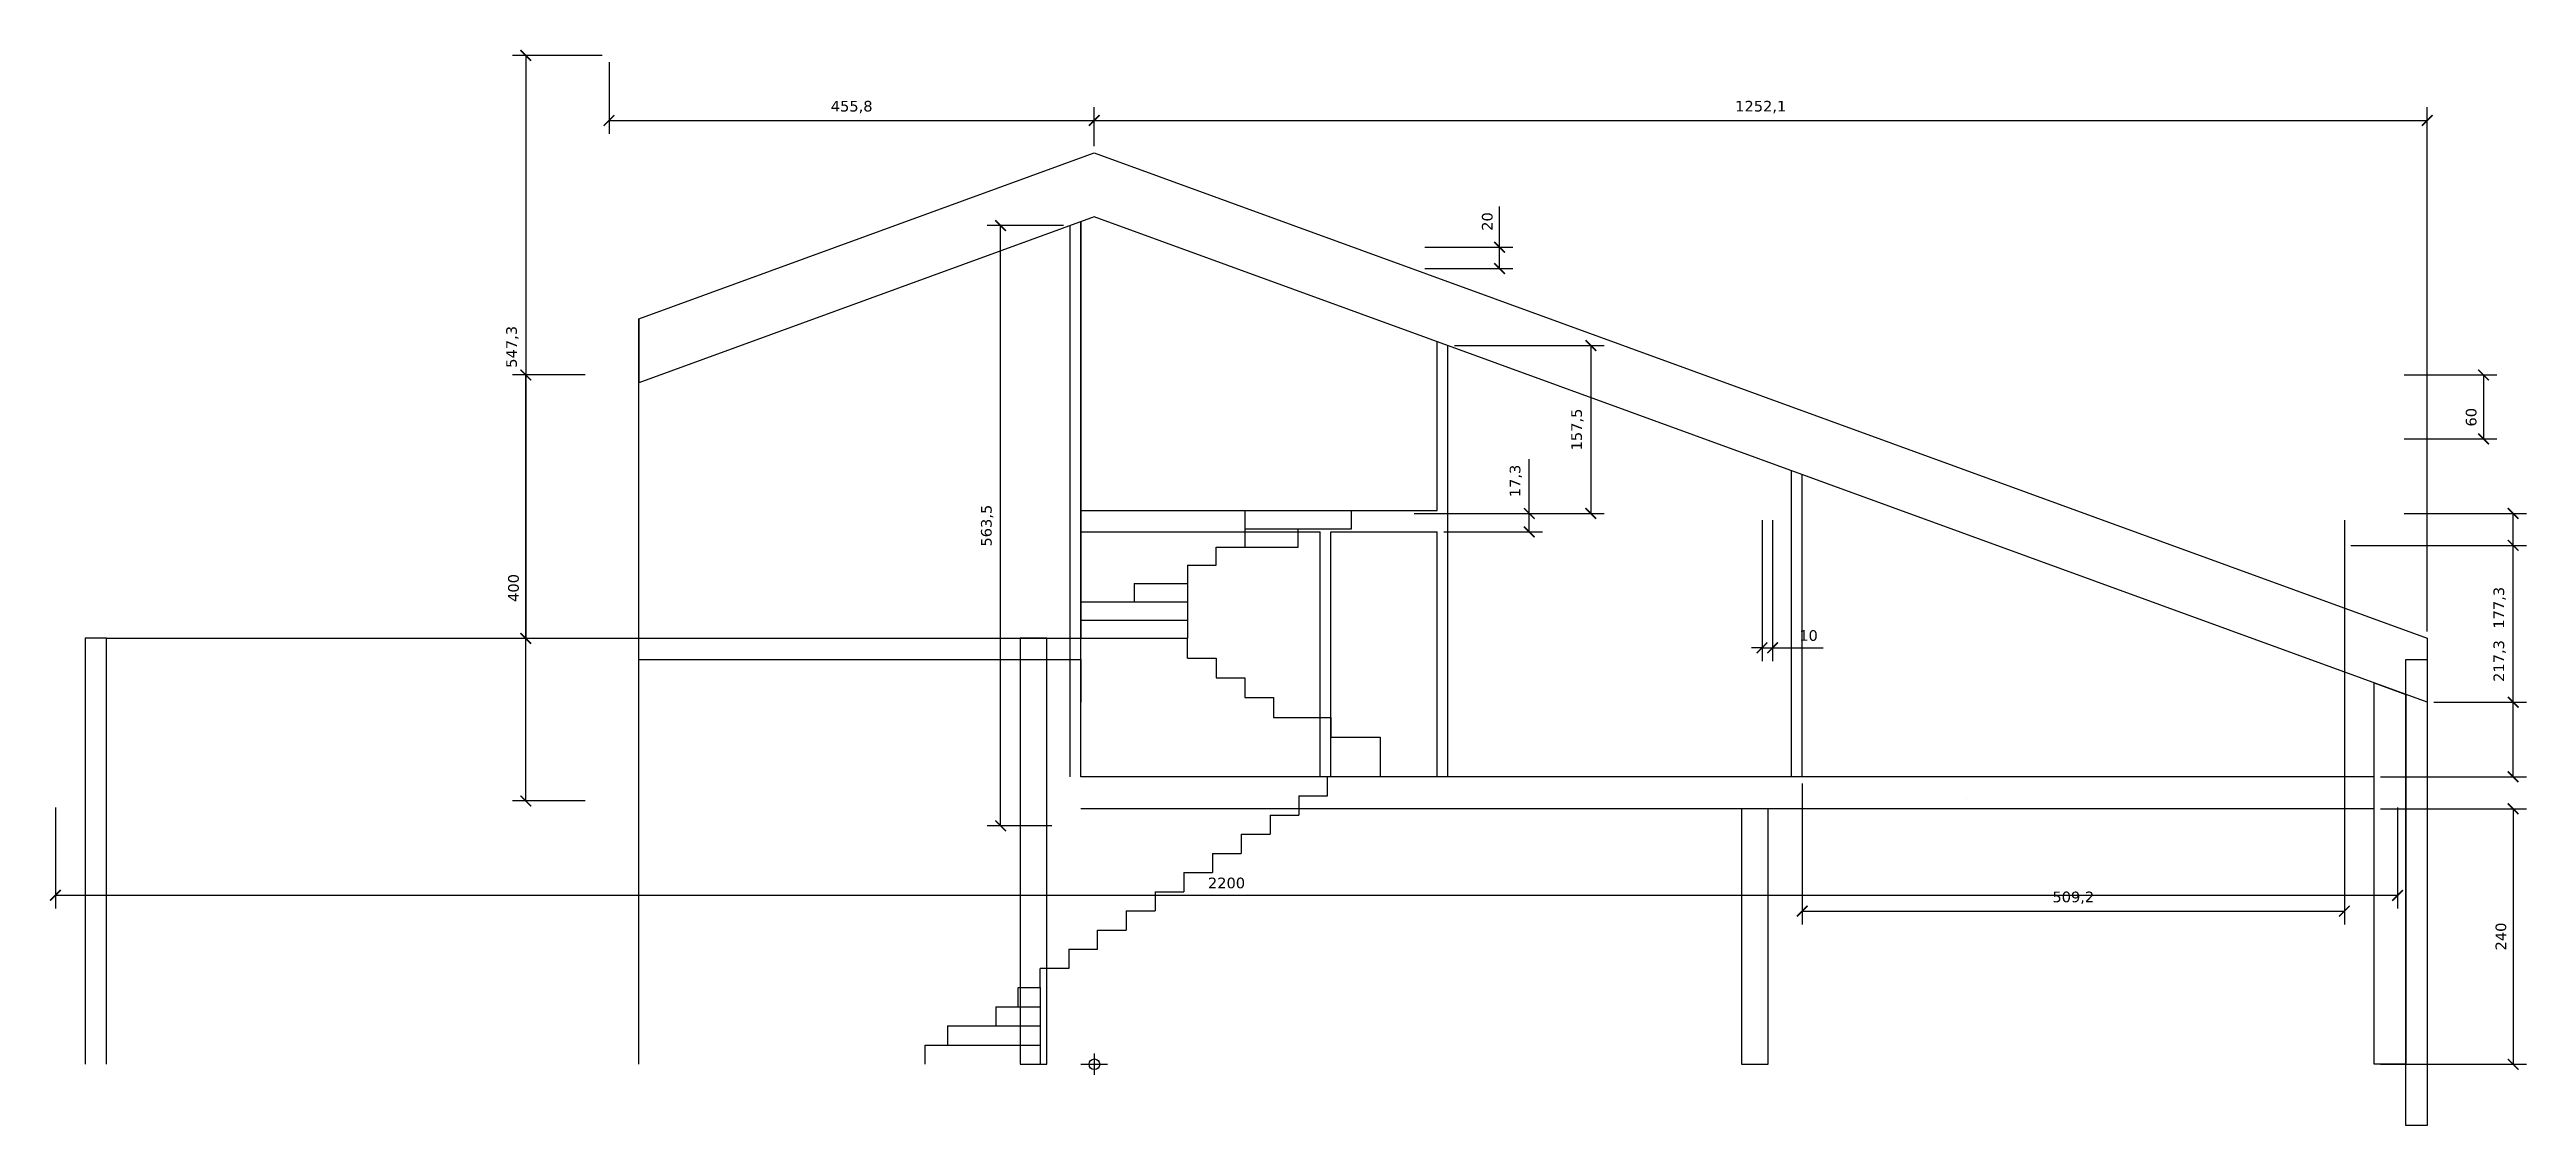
# Model space of a CAD drawing. Header units: centimetres. Extents: x -262314 to 1497847, y -126598 to 219599.
# Drawn here: x 540897 to 564163, y 132102 to 142205 of the extents above; entities that cross this region are included whole.
import ezdxf

# ---------------------------------------------------------------- set-up
doc = ezdxf.new("R2010")
doc.units = ezdxf.units.CM
doc.header["$PDMODE"] = 34
doc.header["$PDSIZE"] = 100
for name, color, linetype in [('A-FP 1', 2, 'Continuous'), ('A-POTEAU', 44, 'Continuous'), ('A-Roof', 2, 'Continuous'), ('charpente', 34, 'Continuous'), ('Dimensions', 6, 'Continuous'), ('I-Cloison', 11, 'Continuous'), ('I-STAIRS', 44, 'Continuous'), ('Mur de soutenement', 1, 'Continuous')]:
    doc.layers.add(name, color=color, linetype=linetype)
doc.styles.add('Seb', font='Verdana.ttf')
doc.dimstyles.new('d', dxfattribs={"dimtxt": 1, "dimasz": 1, "dimexe": 1.25, "dimexo": 0.625, "dimtad": 1, "dimdec": 1, "dimlfac": 0.1, "dimtxsty": 'Seb', "dimblk": 'ARCHTICK', "dimblk1": 'ARCHTICK', "dimblk2": 'ARCHTICK', "dimcen": 2.5, "dimclrd": 256, "dimclre": 256, "dimadec": 0, "dimazin": 0, "dimtfac": 1, "dimtdec": 1, "dimtmove": 0, "dimatfit": 3, "dimldrblk": 'ARCHTICK', "dimfxl": 1, "dimlwd": -1, "dimlwe": -1, "dimarcsym": 0})

# ---------------------------------------------------------------- blocks, each defined once
blk = doc.blocks.new('_ArchTick')
at = {"color": 0, "linetype": 'ByBlock', "const_width": 0.15}
blk.add_lwpolyline([(-0.5, -0.5), (0.5, 0.5)], dxfattribs=at)
blk = doc.blocks.new('*D2288')
at = {"layer": 'Defpoints', "color": 0, "transparency": 16777216}
for p in [(540952, 135149), (562952, 135149), (562952, 134263)]:
    blk.add_point(p, dxfattribs=at)
at = {"layer": 'Dimensions', "transparency": 16777216}
for p, q in [((540952, 135087), (540952, 134138)), ((562952, 135087), (562952, 134138)), ((540952, 134263), (562952, 134263))]:
    blk.add_line(p, q, dxfattribs=at)
at = {"layer": 'Dimensions', "transparency": 16777216, "xscale": 100, "yscale": 100, "zscale": 100, "rotation": 180}
blk.add_blockref('_ArchTick', (540952, 134263), dxfattribs=at)
at = {"layer": 'Dimensions', "transparency": 16777216, "xscale": 100, "yscale": 100, "zscale": 100}
blk.add_blockref('_ArchTick', (562952, 134263), dxfattribs=at)
at = {"layer": 'Dimensions', "color": 0, "transparency": 16777216, "insert": (551952, 134378), "char_height": 100, "attachment_point": 5, "style": 'Seb'}
blk.add_mtext('2200', dxfattribs=at)
blk = doc.blocks.new('*D2296')
at = {"layer": 'Defpoints', "color": 0, "transparency": 16777216}
for p in [(546152, 142149), (550710, 141539), (550710, 141234)]:
    blk.add_point(p, dxfattribs=at)
at = {"layer": 'Dimensions', "transparency": 16777216}
for p, q in [((546152, 142087), (546152, 141414)), ((546152, 141539), (550710, 141539)), ((550710, 141296), (550710, 141664))]:
    blk.add_line(p, q, dxfattribs=at)
at = {"layer": 'Dimensions', "transparency": 16777216, "xscale": 100, "yscale": 100, "zscale": 100, "rotation": 180}
blk.add_blockref('_ArchTick', (546152, 141539), dxfattribs=at)
at = {"layer": 'Dimensions', "transparency": 16777216, "xscale": 100, "yscale": 100, "zscale": 100}
blk.add_blockref('_ArchTick', (550710, 141539), dxfattribs=at)
at = {"layer": 'Dimensions', "color": 0, "transparency": 16777216, "insert": (548431, 141665), "char_height": 100, "attachment_point": 5, "style": 'Seb'}
blk.add_mtext('455,8', dxfattribs=at)
blk = doc.blocks.new('*D2297')
at = {"layer": 'Defpoints', "color": 0, "transparency": 16777216}
for p in [(563231, 141539), (550710, 141234), (563231, 136676)]:
    blk.add_point(p, dxfattribs=at)
at = {"layer": 'Dimensions', "transparency": 16777216}
for p, q in [((550710, 141296), (550710, 141664)), ((550710, 141539), (563231, 141539)), ((563231, 136739), (563231, 141664))]:
    blk.add_line(p, q, dxfattribs=at)
at = {"layer": 'Dimensions', "transparency": 16777216, "xscale": 100, "yscale": 100, "zscale": 100, "rotation": 180}
blk.add_blockref('_ArchTick', (550710, 141539), dxfattribs=at)
at = {"layer": 'Dimensions', "transparency": 16777216, "xscale": 100, "yscale": 100, "zscale": 100}
blk.add_blockref('_ArchTick', (563231, 141539), dxfattribs=at)
at = {"layer": 'Dimensions', "color": 0, "transparency": 16777216, "insert": (556970, 141665), "char_height": 100, "attachment_point": 5, "style": 'Seb'}
blk.add_mtext('1252,1', dxfattribs=at)
blk = doc.blocks.new('*D2298')
at = {"layer": 'Defpoints', "color": 0, "transparency": 16777216}
for p in [(562731, 135076), (562731, 132676), (564038, 132676)]:
    blk.add_point(p, dxfattribs=at)
at = {"layer": 'Dimensions', "transparency": 16777216}
for p, q in [((562793, 135076), (564163, 135076)), ((564038, 135076), (564038, 132676)), ((562793, 132676), (564163, 132676))]:
    blk.add_line(p, q, dxfattribs=at)
at = {"layer": 'Dimensions', "transparency": 16777216, "xscale": 100, "yscale": 100, "zscale": 100}
for p, rotation in [((564038, 135076), 90), ((564038, 132676), 270)]:
    blk.add_blockref('_ArchTick', p, dxfattribs=dict(at, rotation=rotation))
at = {"layer": 'Dimensions', "color": 0, "transparency": 16777216, "insert": (563923, 133876), "char_height": 100, "attachment_point": 5, "rotation": 90, "style": 'Seb'}
blk.add_mtext('240', dxfattribs=at)
blk = doc.blocks.new('*D2299')
at = {"layer": 'Defpoints', "color": 0, "transparency": 16777216}
for p in [(562452, 137549), (564038, 137549), (562731, 135376)]:
    blk.add_point(p, dxfattribs=at)
at = {"layer": 'Dimensions', "transparency": 16777216}
for p, q in [((562514, 137549), (564163, 137549)), ((564038, 135376), (564038, 137549)), ((562793, 135376), (564163, 135376))]:
    blk.add_line(p, q, dxfattribs=at)
at = {"layer": 'Dimensions', "transparency": 16777216, "xscale": 100, "yscale": 100, "zscale": 100}
for p, rotation in [((564038, 137549), 90), ((564038, 135376), 270)]:
    blk.add_blockref('_ArchTick', p, dxfattribs=dict(at, rotation=rotation))
at = {"layer": 'Dimensions', "color": 0, "transparency": 16777216, "insert": (563911, 136463), "char_height": 100, "attachment_point": 5, "rotation": 90, "style": 'Seb'}
blk.add_mtext('217,3', dxfattribs=at)
blk = doc.blocks.new('*D2300')
at = {"layer": 'Defpoints', "color": 0, "transparency": 16777216}
for p in [(562452, 137849), (557360, 135376), (562452, 134114)]:
    blk.add_point(p, dxfattribs=at)
at = {"layer": 'Dimensions', "transparency": 16777216}
for p, q in [((562452, 137787), (562452, 133989)), ((557360, 135314), (557360, 133989)), ((557360, 134114), (562452, 134114))]:
    blk.add_line(p, q, dxfattribs=at)
at = {"layer": 'Dimensions', "transparency": 16777216, "xscale": 100, "yscale": 100, "zscale": 100, "rotation": 180}
blk.add_blockref('_ArchTick', (557360, 134114), dxfattribs=at)
at = {"layer": 'Dimensions', "transparency": 16777216, "xscale": 100, "yscale": 100, "zscale": 100}
blk.add_blockref('_ArchTick', (562452, 134114), dxfattribs=at)
at = {"layer": 'Dimensions', "color": 0, "transparency": 16777216, "insert": (559906, 134240), "char_height": 100, "attachment_point": 5, "style": 'Seb'}
blk.add_mtext('509,2', dxfattribs=at)
blk = doc.blocks.new('*D2301')
at = {"layer": 'Defpoints', "color": 0, "transparency": 16777216}
for p in [(556982, 137849), (557082, 137849), (557082, 136587)]:
    blk.add_point(p, dxfattribs=at)
at = {"layer": 'Dimensions', "transparency": 16777216}
for p, q in [((556982, 137787), (556982, 136462)), ((557082, 137787), (557082, 136462)), ((556982, 136587), (556882, 136587)), ((556982, 136587), (557082, 136587)), ((557082, 136587), (557556, 136587))]:
    blk.add_line(p, q, dxfattribs=at)
at = {"layer": 'Dimensions', "transparency": 16777216, "xscale": 100, "yscale": 100, "zscale": 100}
blk.add_blockref('_ArchTick', (556982, 136587), dxfattribs=at)
at = {"layer": 'Dimensions', "transparency": 16777216, "xscale": 100, "yscale": 100, "zscale": 100, "rotation": 180}
blk.add_blockref('_ArchTick', (557082, 136587), dxfattribs=at)
at = {"layer": 'Dimensions', "color": 0, "transparency": 16777216, "insert": (557419, 136702), "char_height": 100, "attachment_point": 5, "style": 'Seb'}
blk.add_mtext('10', dxfattribs=at)
blk = doc.blocks.new('*D2309')
at = {"layer": 'Defpoints', "color": 0, "transparency": 16777216}
for p in [(562952, 137849), (564038, 137849), (563231, 136076)]:
    blk.add_point(p, dxfattribs=at)
at = {"layer": 'Dimensions', "transparency": 16777216}
for p, q in [((563014, 137849), (564163, 137849)), ((564038, 136076), (564038, 137849)), ((563293, 136076), (564163, 136076))]:
    blk.add_line(p, q, dxfattribs=at)
at = {"layer": 'Dimensions', "transparency": 16777216, "xscale": 100, "yscale": 100, "zscale": 100}
for p, rotation in [((564038, 137849), 90), ((564038, 136076), 270)]:
    blk.add_blockref('_ArchTick', p, dxfattribs=dict(at, rotation=rotation))
at = {"layer": 'Dimensions', "color": 0, "transparency": 16777216, "insert": (563911, 136963), "char_height": 100, "attachment_point": 5, "rotation": 90, "style": 'Seb'}
blk.add_mtext('177,3', dxfattribs=at)
blk = doc.blocks.new('*D2310')
at = {"layer": 'Defpoints', "color": 0, "transparency": 16777216}
for p in [(562952, 139149), (562952, 138549), (563759, 138549)]:
    blk.add_point(p, dxfattribs=at)
at = {"layer": 'Dimensions', "transparency": 16777216}
for p, q in [((563014, 139149), (563884, 139149)), ((563759, 139149), (563759, 138549)), ((563014, 138549), (563884, 138549))]:
    blk.add_line(p, q, dxfattribs=at)
at = {"layer": 'Dimensions', "transparency": 16777216, "xscale": 100, "yscale": 100, "zscale": 100}
for p, rotation in [((563759, 139149), 90), ((563759, 138549), 270)]:
    blk.add_blockref('_ArchTick', p, dxfattribs=dict(at, rotation=rotation))
at = {"layer": 'Dimensions', "color": 0, "transparency": 16777216, "insert": (563644, 138752), "char_height": 100, "attachment_point": 5, "rotation": 90, "style": 'Seb'}
blk.add_mtext('60', dxfattribs=at)
blk = doc.blocks.new('*D2318')
at = {"layer": 'Defpoints', "color": 0, "transparency": 16777216}
for p in [(554031, 139425), (553752, 137849), (555374, 137849)]:
    blk.add_point(p, dxfattribs=at)
at = {"layer": 'Dimensions', "transparency": 16777216}
for p, q in [((554093, 139425), (555499, 139425)), ((555374, 139425), (555374, 137849)), ((553814, 137849), (555499, 137849))]:
    blk.add_line(p, q, dxfattribs=at)
at = {"layer": 'Dimensions', "transparency": 16777216, "xscale": 100, "yscale": 100, "zscale": 100}
for p, rotation in [((555374, 139425), 90), ((555374, 137849), 270)]:
    blk.add_blockref('_ArchTick', p, dxfattribs=dict(at, rotation=rotation))
at = {"layer": 'Dimensions', "color": 0, "transparency": 16777216, "insert": (555248, 138637), "char_height": 100, "attachment_point": 5, "rotation": 90, "style": 'Seb'}
blk.add_mtext('157,5', dxfattribs=at)
blk = doc.blocks.new('*D2319')
at = {"layer": 'Defpoints', "color": 0, "transparency": 16777216}
for p in [(553652, 137849), (554796, 137849), (553931, 137676)]:
    blk.add_point(p, dxfattribs=at)
at = {"layer": 'Dimensions', "transparency": 16777216}
for p, q in [((554796, 137849), (554796, 138359)), ((553714, 137849), (554921, 137849)), ((554796, 137676), (554796, 137849)), ((553993, 137676), (554921, 137676))]:
    blk.add_line(p, q, dxfattribs=at)
at = {"layer": 'Dimensions', "transparency": 16777216, "xscale": 100, "yscale": 100, "zscale": 100}
for p, rotation in [((554796, 137849), 90), ((554796, 137676), 270)]:
    blk.add_blockref('_ArchTick', p, dxfattribs=dict(at, rotation=rotation))
at = {"layer": 'Dimensions', "color": 0, "transparency": 16777216, "insert": (554670, 138154), "char_height": 100, "attachment_point": 5, "rotation": 90, "style": 'Seb'}
blk.add_mtext('17,3', dxfattribs=at)
blk = doc.blocks.new('*D2320')
at = {"layer": 'Defpoints', "color": 0, "transparency": 16777216}
for p in [(553752, 140349), (554517, 140349), (553752, 140149)]:
    blk.add_point(p, dxfattribs=at)
at = {"layer": 'Dimensions', "transparency": 16777216}
for p, q in [((554517, 140349), (554517, 140730)), ((553814, 140349), (554642, 140349)), ((554517, 140149), (554517, 140349)), ((553814, 140149), (554642, 140149))]:
    blk.add_line(p, q, dxfattribs=at)
at = {"layer": 'Dimensions', "transparency": 16777216, "xscale": 100, "yscale": 100, "zscale": 100}
for p, rotation in [((554517, 140349), 90), ((554517, 140149), 270)]:
    blk.add_blockref('_ArchTick', p, dxfattribs=dict(at, rotation=rotation))
at = {"layer": 'Dimensions', "color": 0, "transparency": 16777216, "insert": (554402, 140590), "char_height": 100, "attachment_point": 5, "rotation": 90, "style": 'Seb'}
blk.add_mtext('20', dxfattribs=at)
blk = doc.blocks.new('*D2328')
at = {"layer": 'Defpoints', "color": 0, "transparency": 16777216}
for p in [(549830, 140552), (550485, 140552), (550375, 134916)]:
    blk.add_point(p, dxfattribs=at)
at = {"layer": 'Dimensions', "transparency": 16777216}
for p, q in [((550422, 140552), (549705, 140552)), ((549830, 134916), (549830, 140552)), ((550312, 134916), (549705, 134916))]:
    blk.add_line(p, q, dxfattribs=at)
at = {"layer": 'Dimensions', "transparency": 16777216, "xscale": 100, "yscale": 100, "zscale": 100}
for p, rotation in [((549830, 140552), 90), ((549830, 134916), 270)]:
    blk.add_blockref('_ArchTick', p, dxfattribs=dict(at, rotation=rotation))
at = {"layer": 'Dimensions', "color": 0, "transparency": 16777216, "insert": (549704, 137734), "char_height": 100, "attachment_point": 5, "rotation": 90, "style": 'Seb'}
blk.add_mtext('563,5', dxfattribs=at)
blk = doc.blocks.new('*D2329')
at = {"layer": 'Defpoints', "color": 0, "transparency": 16777216}
for p in [(546152, 142149), (545370, 136676), (546431, 136676)]:
    blk.add_point(p, dxfattribs=at)
at = {"layer": 'Dimensions', "transparency": 16777216}
for p, q in [((546089, 142149), (545245, 142149)), ((545370, 142149), (545370, 136676)), ((546368, 136676), (545245, 136676))]:
    blk.add_line(p, q, dxfattribs=at)
at = {"layer": 'Dimensions', "transparency": 16777216, "xscale": 100, "yscale": 100, "zscale": 100}
for p, rotation in [((545370, 142149), 90), ((545370, 136676), 270)]:
    blk.add_blockref('_ArchTick', p, dxfattribs=dict(at, rotation=rotation))
at = {"layer": 'Dimensions', "color": 0, "transparency": 16777216, "insert": (545244, 139413), "char_height": 100, "attachment_point": 5, "rotation": 90, "style": 'Seb'}
blk.add_mtext('547,3', dxfattribs=at)
blk = doc.blocks.new('*D2330')
at = {"layer": 'Defpoints', "color": 0, "transparency": 16777216}
for p in [(545370, 139149), (545992, 139149), (545992, 135149)]:
    blk.add_point(p, dxfattribs=at)
at = {"layer": 'Dimensions', "transparency": 16777216}
for p, q in [((545929, 139149), (545245, 139149)), ((545370, 135149), (545370, 139149)), ((545929, 135149), (545245, 135149))]:
    blk.add_line(p, q, dxfattribs=at)
at = {"layer": 'Dimensions', "transparency": 16777216, "xscale": 100, "yscale": 100, "zscale": 100}
for p, rotation in [((545370, 139149), 90), ((545370, 135149), 270)]:
    blk.add_blockref('_ArchTick', p, dxfattribs=dict(at, rotation=rotation))
at = {"layer": 'Dimensions', "color": 0, "transparency": 16777216, "insert": (545255, 137149), "char_height": 100, "attachment_point": 5, "rotation": 90, "style": 'Seb'}
blk.add_mtext('400', dxfattribs=at)

msp = doc.modelspace()

# ---------------------------------------------------------------- linework, layer by layer
at = {"layer": 'A-FP 1'}
for p, q in [((541430.8, 136676.23), (546430.8, 136676.23)), ((546430.8, 136676.23), (550584.59, 136676.23)), ((546430.8, 136476.23), (550584.59, 136476.23)), ((550584.59, 136476.23), (550584.59, 136076.23))]:
    msp.add_line(p, q, dxfattribs=at)
at = {"layer": 'A-POTEAU'}
for p, q in [((550584.59, 140588.08), (550584.59, 136676.23)), ((550584.59, 132676.23), (550834.59, 132676.23))]:
    msp.add_line(p, q, dxfattribs=at)
at = {"layer": 'A-Roof'}
for q in [(550709.59, 141233.58), (546430.8, 139076.23)]:
    msp.add_line((546430.8, 139676.23), q, dxfattribs=at)
for points in [[(550709.59, 140633.58), (546430.8, 139076.23), (546430.8, 139676.23), (550709.59, 141233.58), (563230.8, 136676.23), (563230.8, 136076.23)], [(563030.8, 136149.02), (563030.8, 132676.23), (562730.8, 132676.23), (562730.8, 136258.21)]]:
    msp.add_lwpolyline(points, close=True, dxfattribs=at)
at = {"layer": 'charpente'}
msp.add_line((546430.8, 132676.23), (546430.8, 139076.23), dxfattribs=at)
msp.add_point((550710.8, 132676.23), dxfattribs=at)
at = {"layer": 'I-Cloison'}
for p, q in [((550484.59, 135376.23), (550484.59, 140551.68)), ((550584.59, 135376.23), (550584.59, 140588.08)), ((553930.8, 137876.23), (553930.8, 139461.15)), ((554030.8, 135376.23), (554030.8, 139424.75)), ((557260.4, 135376.23), (557260.4, 138249.28)), ((557360.4, 135376.23), (557360.4, 138212.88)), ((550584.59, 137876.23), (553930.8, 137876.23)), ((550584.59, 137676.23), (552830.8, 137676.23)), ((552830.8, 135376.23), (552830.8, 137676.23)), ((552930.8, 135376.23), (552930.8, 137676.23)), ((552930.8, 137676.23), (553930.8, 137676.23)), ((553930.8, 135376.23), (553930.8, 137676.23)), ((554030.8, 135376.23), (554030.8, 137476.23)), ((562730.8, 135376.23), (550584.59, 135376.23)), ((558902.3, 135176.23), (558902.3, 135176.23)), ((562730.8, 135076.23), (550584.59, 135076.23))]:
    msp.add_line(p, q, dxfattribs=at)
at = {"layer": 'I-STAIRS'}
for p, q in [((552124.59, 137876.23), (552124.59, 137533.37)), ((552124.59, 137876.23), (553124.59, 137876.23)), ((553124.59, 137704.8), (553124.59, 137876.23)), ((551854.59, 137533.37), (552624.59, 137533.37)), ((551854.59, 137361.94), (551854.59, 137533.37)), ((552124.59, 137704.8), (553124.59, 137704.8)), ((552624.59, 137533.37), (552624.59, 137704.8)), ((551584.59, 137361.94), (551854.59, 137361.94)), ((551584.59, 137361.94), (551584.59, 136676.23)), ((551084.59, 137190.51), (551584.59, 137190.51)), ((551084.59, 137190.51), (551084.59, 137019.08)), ((550584.59, 137019.08), (551584.59, 137019.08)), ((550584.59, 137019.08), (550584.59, 136676.23)), ((550584.59, 136847.66), (551584.59, 136847.66)), ((550584.59, 135376.23), (550584.59, 136676.23)), ((550584.59, 136676.23), (551584.59, 136676.23)), ((551584.59, 136490.51), (551584.59, 136676.23)), ((552630.8, 135196.23), (552630.8, 135016.23)), ((552630.8, 135196.23), (552900.8, 135196.23)), ((552900.8, 135196.23), (552900.8, 135376.23)), ((552360.8, 135016.23), (552360.8, 134836.23)), ((552360.8, 135016.23), (552630.8, 135016.23)), ((552090.8, 134836.23), (552090.8, 134656.23)), ((552090.8, 134836.23), (552360.8, 134836.23)), ((551820.8, 134656.23), (551820.8, 134476.23)), ((551820.8, 134656.23), (552090.8, 134656.23)), ((551280.8, 134296.23), (551280.8, 134116.23)), ((551280.8, 134296.23), (551550.8, 134296.23)), ((551550.8, 134476.23), (551550.8, 134296.23)), ((551550.8, 134476.23), (551820.8, 134476.23)), ((551010.8, 134116.23), (551010.8, 133936.23)), ((551010.8, 134116.23), (551280.8, 134116.23)), ((550740.8, 133756.23), (550740.8, 133936.23)), ((550740.8, 133936.23), (551010.8, 133936.23)), ((550470.8, 133576.23), (550200.8, 133576.23)), ((550200.8, 133396.23), (550200.8, 133576.23)), ((550470.8, 133756.23), (550740.8, 133756.23)), ((550470.8, 133756.23), (550470.8, 133576.23)), ((549993.7, 133216.23), (549993.7, 133396.23)), ((549993.7, 133396.23), (550200.8, 133396.23)), ((550200.8, 133396.23), (550200.8, 132676.23)), ((549786.59, 133216.23), (550200.8, 133216.23)), ((549786.59, 133216.23), (549786.59, 133036.23)), ((549120.8, 132856.23), (550200.8, 132856.23)), ((549120.8, 132676.23), (549120.8, 132856.23)), ((549331.16, 133036.23), (550200.8, 133036.23)), ((549331.16, 133036.23), (549331.16, 132856.23))]:
    msp.add_line(p, q, dxfattribs=at)
for points in [[(551584.59, 136490.51), (551854.59, 136490.51), (551854.59, 136304.8), (552124.59, 136304.8), (552124.59, 136119.08), (552394.59, 136119.08), (552394.59, 135933.37)], [(552394.59, 135933.37), (552930.8, 135933.37), (552930.8, 135747.66), (553394.59, 135747.66), (553394.59, 135376.23)]]:
    msp.add_lwpolyline(points, dxfattribs=at)
at = {"layer": 'Mur de soutenement'}
for p, q in [((541430.8, 136676.23), (541230.8, 136676.23)), ((541230.8, 136676.23), (541230.8, 132676.23)), ((541430.8, 132676.23), (541430.8, 136676.23))]:
    msp.add_line(p, q, dxfattribs=at)
for points in [[(550014.59, 132676.23), (550264.59, 132676.23), (550264.59, 136676.23), (550014.59, 136676.23)], [(550014.59, 132676.23), (550264.59, 132676.23), (550264.59, 136676.23), (550014.59, 136676.23)], [(563230.8, 132102.09), (563030.8, 132102.09), (563030.8, 136476.23), (563230.8, 136476.23)], [(556790.4, 132676.23), (557040.4, 132676.23), (557040.4, 135076.23), (556790.4, 135076.23)]]:
    msp.add_lwpolyline(points, close=True, dxfattribs=at)

# ---------------------------------------------------------------- dimensions: what is measured, and where the dimension line sits
at = {"layer": 'Dimensions'}
for base, p1, p2, picture, middle in [((545369.9, 136676.23), (546151.98, 142149.31), (546430.8, 136676.23), '*D2329', (545243.6, 139412.77)), ((549830.13, 140551.68), (550374.59, 134916.23), (550484.59, 140551.68), '*D2328', (549703.83, 137733.95)), ((554517.31, 140349.31), (553751.98, 140149.31), (553751.98, 140349.31), '*D2320', (554402.43, 140589.71)), ((555373.95, 137849.31), (554030.8, 139424.75), (553751.98, 137849.31), '*D2318', (555247.65, 138637.03)), ((545369.9, 139149.31), (545991.98, 135149.31), (545991.98, 139149.31), '*D2330', (545255.02, 137149.31)), ((554796.13, 137849.31), (553930.8, 137676.23), (553651.98, 137849.31), '*D2319', (554669.83, 138154.18)), ((564037.64, 137849.31), (563230.8, 136076.23), (562951.98, 137849.31), '*D2309', (563911.34, 136962.77)), ((564037.64, 137549.31), (562730.8, 135376.23), (562451.98, 137549.31), '*D2299', (563911.34, 136462.77)), ((564037.64, 132676.23), (562730.8, 135076.23), (562730.8, 132676.23), '*D2298', (563922.76, 133876.23))]:
    dim = msp.add_linear_dim(base=base, p1=p1, p2=p2, angle=90, dimstyle='d', dxfattribs=at)
    dim.commit()
    dim.dimension.update_dxf_attribs({"geometry": picture, "text_midpoint": middle})
for base, p1, p2, picture, middle in [((550709.59, 141539.06), (546151.98, 142149.31), (550709.59, 141233.58), '*D2296', (548430.79, 141665.36)), ((563230.8, 141539.06), (550709.59, 141233.58), (563230.8, 136676.23), '*D2297', (556970.19, 141665.36)), ((557081.58, 136587.16), (556981.58, 137849.31), (557081.58, 137849.31), '*D2301', (557418.63, 136702.04)), ((562451.98, 134114.08), (557360.4, 135376.23), (562451.98, 137849.31), '*D2300', (559906.19, 134240.38))]:
    dim = msp.add_linear_dim(base=base, p1=p1, p2=p2, dimstyle='d', dxfattribs=at)
    dim.commit()
    dim.dimension.update_dxf_attribs({"geometry": picture, "text_midpoint": middle})
dim = msp.add_linear_dim(base=(563758.82, 138549.31), p1=(562951.98, 139149.31), p2=(562951.98, 138549.31), angle=90, dimstyle='d', dxfattribs=at)
dim.commit()
dim.dimension.update_dxf_attribs({"geometry": '*D2310', "text_midpoint": (563758.82, 138751.68), "dimtype": 160})
dim = msp.add_linear_dim(base=(562951.98, 134263.29), p1=(540951.98, 135149.31), p2=(562951.98, 135149.31), dimstyle='d', override={"dimtxt": 1, "dimzin": 12}, dxfattribs=at)
dim.commit()
dim.dimension.update_dxf_attribs({"geometry": '*D2288', "text_midpoint": (551951.98, 134378.17)})

doc.saveas('drawing.dxf')
